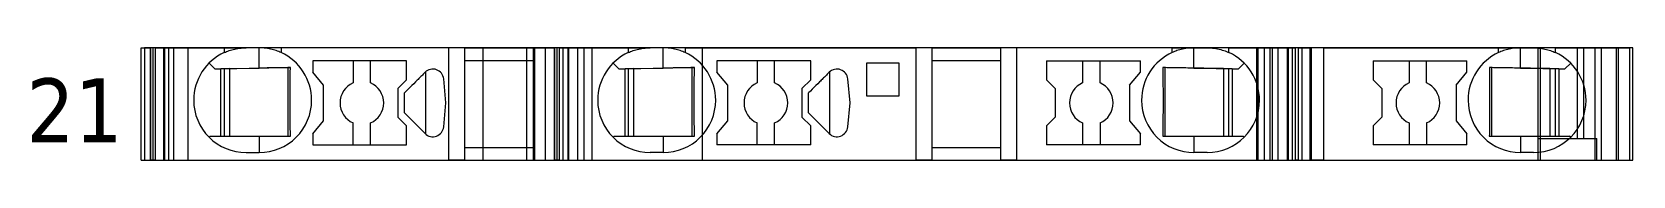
# Model space of a CAD drawing. Header units: millimetres. Extents: x 0 to 2100, y 0 to 1485.
# Drawn here: x 1201.8 to 1275.2, y 414.8 to 420 of the extents above; entities that cross this region are included whole.
import ezdxf
from ezdxf.enums import TextEntityAlignment as Align

# ---------------------------------------------------------------- set-up
doc = ezdxf.new("R2010")
doc.units = ezdxf.units.MM
for name, color, linetype, lineweight in [('EPLAN201', 7, 'Continuous', 5), ('EPLAN309', 5, 'Continuous', 5), ('EPLAN310', 5, 'Continuous', 5), ('EPLAN400', 5, 'Continuous', 5), ('EPLAN440', 73, 'Continuous', 5), ('EPLAN451', 7, 'Continuous', 5), ('EPLAN452', 7, 'Continuous', 5), ('EPLAN453', 7, 'Continuous', 5), ('EPLAN493', 5, 'Continuous', 5), ('EPLAN500', 7, 'Continuous', 5), ('EPLAN501', 7, 'Continuous', 5), ('EPLAN502', 7, 'Continuous', 5), ('EPLAN503', 7, 'Continuous', 5), ('EPLAN504', 7, 'Continuous', 5), ('MAIN-1', 7, 'Continuous', 5), ('MAIN-2', 7, 'Continuous', 5)]:
    doc.layers.add(name, color=color, linetype=linetype, lineweight=lineweight)
doc.styles.add('Tahoma', font='')
doc.styles.get('Tahoma').set_extended_font_data('Tahoma')

# ---------------------------------------------------------------- blocks, each defined once
blk = doc.blocks.new('EPLSYM_LibrarySPECIAL_Symbol12_Variant0_Placement8_59')
at = {"layer": 'EPLAN309', "lineweight": 13, "ltscale": 20}
blk.add_lwpolyline([(0, -5.15), (68.15, -5.15), (68.15, 0), (0, 0)], close=True, dxfattribs=at)
at = {"layer": 'EPLAN493', "color": 5, "style": 'Tahoma'}
blk.add_attdef('17_20450', text='', height=2.93475, dxfattribs=at).set_placement((0, -27.293475), align=Align.MIDDLE_RIGHT)
blk = doc.blocks.new('EPLFRAME')
at = {"layer": 'EPLAN201', "linetype": 'Continuous', "lineweight": 25, "ltscale": 4}
for p, q in [((210, 1485), (210, 1460)), ((420, 1485), (420, 1460)), ((630, 1485), (630, 1460)), ((840, 1485), (840, 1460)), ((1050, 1485), (1050, 1460)), ((1260, 1485), (1260, 1460)), ((1470, 1485), (1470, 1460)), ((1680, 1485), (1680, 1460)), ((1890, 1485), (1890, 1460)), ((100, 0), (100, 80)), ((200, 0), (200, 80)), ((360, 0), (360, 80)), ((500, 0), (500, 80)), ((1150, 0), (1150, 80)), ((1500, 0), (1500, 80)), ((1850, 80), (1850, 40)), ((0, 60), (500, 60)), ((2100, 60), (1850, 60)), ((0, 40), (500, 40)), ((1500, 40), (2100, 40)), ((1655, 0), (1655, 40)), ((2000, 0), (2000, 40)), ((0, 20), (920, 20)), ((710, 0), (710, 20)), ((2000, 20), (2100, 20))]:
    blk.add_line(p, q, dxfattribs=at)
at = {"layer": 'EPLAN201', "linetype": 'Continuous', "lineweight": 35, "ltscale": 4}
for p, q in [((0, 1460), (2100, 1460)), ((0, 80), (2100, 80)), ((300, 0), (300, 80)), ((920, 0), (920, 80))]:
    blk.add_line(p, q, dxfattribs=at)
blk.add_lwpolyline([(0, 0), (2100, 0), (2100, 1485), (0, 1485)], close=True, dxfattribs=at)
at = {"layer": 'EPLAN201', "color": 7, "style": 'Tahoma'}
for s, height, p in [('Date', 8.127, (305, 65)), ('=', 9.03, (1855, 65)), ('Ed.', 8.127, (305, 45)), ('+', 9.03, (1855, 45)), ('Appr.', 8.127, (305, 25)), ('Page', 8.127, (2005, 25)), ('Modification', 8.127, (5, 5)), ('Original', 8.127, (305, 5)), ('Replacement of', 8.127, (505, 5)), ('Replaced by', 8.127, (715, 5)), ('Date', 8.127, (105, 5)), ('Name', 8.127, (205, 5)), ('Page', 8.127, (2005, 5))]:
    blk.add_text(s, height=height, dxfattribs=at).set_placement(p)
blk.add_text('/', height=8.127, dxfattribs=at).set_placement((2069.985, 4.987), align=Align.CENTER)
at = {"layer": 'EPLAN451', "color": 7, "style": 'Tahoma'}
for tag, p, height in [('14_10014', (505, 60), 11.287), ('14_10015', (925, 60), 11.287), ('14_10011', (505, 25), 11.287), ('14_10013', (1660, 25), 8.127), ('14_10151', (365, 5), 8.127), ('14_10300', (2075, 5), 8.127)]:
    blk.add_attdef(tag, p, '', height=height, dxfattribs=at)
blk.add_attdef('4_25020', text='', height=8.127, dxfattribs=at).set_placement((2065, 5), align=Align.RIGHT)
at = {"layer": 'EPLAN452', "color": 7, "style": 'Tahoma'}
for tag, p, height in [('4_11041', (5, 85), 11.287), ('4_11071[1]', (5, 65), 8.127), ('4_11074[1]', (105, 65), 8.127), ('4_11070[1]', (205, 65), 8.127), ('4_11024', (365, 65), 8.127), ('4_20132_1001', (1870, 65), 8.127), ('4_11011', (1155, 60), 11.287), ('4_11030', (1505, 60), 11.287), ('4_11071[2]', (5, 45), 8.127), ('4_11074[2]', (105, 45), 8.127), ('4_11070[2]', (205, 45), 8.127), ('4_11022', (365, 45), 8.127), ('4_20134_1001', (1870, 45), 8.127), ('4_11071[3]', (5, 25), 8.127), ('4_11074[3]', (105, 25), 8.127), ('4_11070[3]', (205, 25), 8.127), ('4_11080', (365, 25), 8.127), ('4_11059', (1505, 25), 8.127)]:
    blk.add_attdef(tag, p, '', height=height, dxfattribs=at)
for tag, height, p in [('4_11040', 11.287, (2095, 85)), ('4_11000', 8.127, (2095, 25)), ('4_11085', 8.127, (705, 5)), ('4_11086', 8.127, (915, 5))]:
    blk.add_attdef(tag, text='', height=height, dxfattribs=at).set_placement(p, align=Align.RIGHT)
at = {"layer": 'EPLAN453', "color": 7, "style": 'Tahoma'}
for tag, p in [('53_19005_1', (105, 1465)), ('53_19005', (315, 1465)), ('53_19005_8', (525, 1465)), ('53_19005_6', (735, 1465)), ('53_19005_7', (945, 1465)), ('53_19005_9', (1155, 1465)), ('53_19005_3', (1365, 1465)), ('53_19005_2', (1575, 1465)), ('53_19005_4', (1785, 1465)), ('53_19005_5', (1995, 1465))]:
    blk.add_attdef(tag, text='', height=6.772, dxfattribs=at).set_placement(p, align=Align.BOTTOM_CENTER)
blk = doc.blocks.new('EPLSYM_LibrarySPECIAL_Symbol11_Variant0_Placement8')
at = {"layer": 'EPLAN310', "lineweight": 25, "ltscale": 20}
blk.add_lwpolyline([(0, -740), (550, -740), (550, 0), (0, 0)], close=True, dxfattribs=at)
at = {"layer": 'EPLAN400', "color": 5, "style": 'Tahoma'}
blk.add_attdef('17_20010', text='', height=2.2575, dxfattribs=at).set_placement((-1.5, -0.9515), align=Align.TOP_RIGHT)
at = {"layer": 'EPLAN440', "color": 73, "style": 'Tahoma'}
blk.add_attdef('17_20300', text='', height=1.6254, dxfattribs=at).set_placement((-1.5, -4.57508), align=Align.TOP_RIGHT)
at = {"layer": 'EPLAN500', "color": 7, "style": 'Tahoma'}
blk.add_attdef('17_20027', text='', height=1.6254, dxfattribs=at).set_placement((-1.5, -7.27508), align=Align.TOP_RIGHT)
at = {"layer": 'EPLAN501', "color": 7, "style": 'Tahoma'}
blk.add_attdef('17_20011', text='', height=1.6254, dxfattribs=at).set_placement((-1.5, -12.67508), align=Align.TOP_RIGHT)
at = {"layer": 'EPLAN502', "color": 7, "style": 'Tahoma'}
blk.add_attdef('17_20025', text='', height=1.6254, dxfattribs=at).set_placement((-1.5, -15.37508), align=Align.TOP_RIGHT)
at = {"layer": 'EPLAN503', "color": 7, "style": 'Tahoma'}
blk.add_attdef('17_20024', text='', height=1.6254, dxfattribs=at).set_placement((-1.5, -18.07508), align=Align.TOP_RIGHT)
at = {"layer": 'EPLAN504', "color": 7, "style": 'Tahoma'}
blk.add_attdef('17_20901[1]', text='', height=1.6254, dxfattribs=at).set_placement((-1.5, -9.97508), align=Align.TOP_RIGHT)

msp = doc.modelspace()

# ---------------------------------------------------------------- linework, layer by layer
at = {"layer": 'MAIN-1'}
for p, q in [((1206.85, 420), (1207.284, 420)), ((1206.85, 414.85), (1206.85, 420)), ((1207.393, 420), (1207.284, 420)), ((1207.284, 414.85), (1207.284, 420)), ((1207.501, 420), (1207.393, 420)), ((1207.393, 414.85), (1207.393, 420)), ((1207.501, 420), (1210.65, 420)), ((1207.501, 414.85), (1207.501, 420)), ((1209.953, 419.297), (1210.217, 419.033)), ((1210.65, 420), (1211.65, 420)), ((1210.65, 420), (1210.65, 419.782)), ((1210.65, 419.782), (1210.702, 419.805)), ((1210.702, 419.805), (1210.756, 419.827)), ((1210.756, 419.827), (1210.813, 419.849)), ((1210.813, 419.849), (1210.872, 419.87)), ((1210.872, 419.87), (1210.933, 419.89)), ((1210.933, 419.89), (1210.997, 419.909)), ((1210.997, 419.909), (1211.063, 419.927)), ((1211.063, 419.927), (1211.131, 419.943)), ((1211.131, 419.943), (1211.201, 419.958)), ((1211.201, 419.958), (1211.272, 419.97)), ((1211.272, 419.97), (1211.346, 419.981)), ((1211.346, 419.981), (1211.421, 419.989)), ((1211.421, 419.989), (1211.497, 419.995)), ((1211.497, 419.995), (1211.573, 419.999)), ((1211.573, 419.999), (1211.65, 420)), ((1212.25, 420), (1211.65, 420)), ((1212.327, 419.999), (1212.25, 420)), ((1213.25, 420), (1212.25, 420)), ((1212.25, 419.068), (1212.25, 420)), ((1212.403, 419.995), (1212.327, 419.999)), ((1212.479, 419.989), (1212.403, 419.995)), ((1212.554, 419.981), (1212.479, 419.989)), ((1212.628, 419.97), (1212.554, 419.981)), ((1212.699, 419.958), (1212.628, 419.97)), ((1212.769, 419.943), (1212.699, 419.958)), ((1212.837, 419.927), (1212.769, 419.943)), ((1212.903, 419.909), (1212.837, 419.927)), ((1212.967, 419.89), (1212.903, 419.909)), ((1213.028, 419.87), (1212.967, 419.89)), ((1213.087, 419.849), (1213.028, 419.87)), ((1213.144, 419.827), (1213.087, 419.849)), ((1213.198, 419.805), (1213.144, 419.827)), ((1213.25, 419.782), (1213.198, 419.805)), ((1220.932, 420), (1213.25, 420)), ((1213.25, 420), (1213.25, 419.782)), ((1214.7, 419.4), (1214.7, 418.889)), ((1219, 419.4), (1214.7, 419.4)), ((1216.55, 419.4), (1216.55, 418.392)), ((1217.35, 418.392), (1217.35, 419.4)), ((1219, 418.529), (1219, 419.4)), ((1221.65, 420), (1220.932, 420)), ((1220.932, 414.85), (1220.932, 420)), ((1221.65, 420), (1224.8, 420)), ((1221.65, 420), (1221.65, 414.85)), ((1221.65, 419.425), (1224.8, 419.425)), ((1224.8, 420), (1225.35, 420)), ((1224.8, 420), (1224.8, 414.85)), ((1225.35, 420), (1225.784, 420)), ((1225.35, 420), (1225.35, 414.85)), ((1225.893, 420), (1225.784, 420)), ((1225.784, 414.85), (1225.784, 420)), ((1226.001, 420), (1225.893, 420)), ((1225.893, 414.85), (1225.893, 420)), ((1226.001, 420), (1229.15, 420)), ((1226.001, 414.85), (1226.001, 420)), ((1228.453, 419.297), (1228.717, 419.033)), ((1229.15, 420), (1230.15, 420)), ((1229.15, 420), (1229.15, 419.782)), ((1229.15, 419.782), (1229.202, 419.805)), ((1229.202, 419.805), (1229.256, 419.827)), ((1229.256, 419.827), (1229.313, 419.849)), ((1229.313, 419.849), (1229.372, 419.87)), ((1229.372, 419.87), (1229.433, 419.89)), ((1229.433, 419.89), (1229.497, 419.909)), ((1229.497, 419.909), (1229.563, 419.927)), ((1229.563, 419.927), (1229.631, 419.943)), ((1229.631, 419.943), (1229.701, 419.958)), ((1229.701, 419.958), (1229.772, 419.97)), ((1229.772, 419.97), (1229.846, 419.981)), ((1229.846, 419.981), (1229.921, 419.989)), ((1229.921, 419.989), (1229.997, 419.995)), ((1229.997, 419.995), (1230.073, 419.999)), ((1230.073, 419.999), (1230.15, 420)), ((1230.75, 420), (1230.15, 420)), ((1230.827, 419.999), (1230.75, 420)), ((1231.75, 420), (1230.75, 420)), ((1230.75, 419.068), (1230.75, 420)), ((1230.903, 419.995), (1230.827, 419.999)), ((1230.979, 419.989), (1230.903, 419.995)), ((1231.054, 419.981), (1230.979, 419.989)), ((1231.128, 419.97), (1231.054, 419.981)), ((1231.199, 419.958), (1231.128, 419.97)), ((1231.269, 419.943), (1231.199, 419.958)), ((1231.337, 419.927), (1231.269, 419.943)), ((1231.403, 419.909), (1231.337, 419.927)), ((1231.467, 419.89), (1231.403, 419.909)), ((1231.528, 419.87), (1231.467, 419.89)), ((1231.587, 419.849), (1231.528, 419.87)), ((1231.644, 419.827), (1231.587, 419.849)), ((1231.698, 419.805), (1231.644, 419.827)), ((1231.75, 419.782), (1231.698, 419.805)), ((1231.75, 420), (1242.332, 420)), ((1231.75, 420), (1231.75, 419.782)), ((1233.2, 419.4), (1233.2, 418.889)), ((1237.5, 419.4), (1233.2, 419.4)), ((1235.05, 419.4), (1235.05, 418.392)), ((1235.85, 418.392), (1235.85, 419.4)), ((1237.5, 418.529), (1237.5, 419.4)), ((1240.05, 419.3), (1240.05, 417.8)), ((1241.55, 419.3), (1240.05, 419.3)), ((1241.55, 417.8), (1241.55, 419.3)), ((1243.05, 420), (1242.332, 420)), ((1242.332, 414.85), (1242.332, 420)), ((1243.05, 420), (1246.2, 420)), ((1243.05, 420), (1243.05, 414.85)), ((1243.05, 419.425), (1246.2, 419.425)), ((1246.919, 420), (1246.2, 420)), ((1246.2, 414.85), (1246.2, 420)), ((1254.05, 420), (1246.919, 420)), ((1246.919, 420), (1246.919, 414.85)), ((1248.3, 419.4), (1248.3, 418.529)), ((1248.3, 419.4), (1252.6, 419.4)), ((1249.95, 419.4), (1249.95, 418.392)), ((1250.75, 418.392), (1250.75, 419.4)), ((1252.6, 418.889), (1252.6, 419.4)), ((1254.05, 420), (1255.05, 420)), ((1254.05, 419.782), (1254.05, 420)), ((1254.102, 419.805), (1254.05, 419.782)), ((1254.156, 419.827), (1254.102, 419.805)), ((1254.213, 419.849), (1254.156, 419.827)), ((1254.272, 419.87), (1254.213, 419.849)), ((1254.333, 419.89), (1254.272, 419.87)), ((1254.397, 419.909), (1254.333, 419.89)), ((1254.463, 419.927), (1254.397, 419.909)), ((1254.531, 419.943), (1254.463, 419.927)), ((1254.601, 419.958), (1254.531, 419.943)), ((1254.673, 419.97), (1254.601, 419.958)), ((1254.746, 419.981), (1254.673, 419.97)), ((1254.821, 419.989), (1254.746, 419.981)), ((1254.897, 419.995), (1254.821, 419.989)), ((1254.973, 419.999), (1254.897, 419.995)), ((1255.05, 420), (1254.973, 419.999)), ((1255.05, 419.068), (1255.05, 420)), ((1255.05, 420), (1255.65, 420)), ((1255.65, 420), (1255.732, 419.999)), ((1256.65, 420), (1255.65, 420)), ((1255.732, 419.999), (1255.814, 419.994)), ((1255.814, 419.994), (1255.896, 419.987)), ((1255.896, 419.987), (1255.975, 419.978)), ((1255.975, 419.978), (1256.053, 419.966)), ((1256.053, 419.966), (1256.13, 419.952)), ((1256.13, 419.952), (1256.204, 419.935)), ((1256.204, 419.935), (1256.275, 419.917)), ((1256.275, 419.917), (1256.345, 419.897)), ((1256.345, 419.897), (1256.411, 419.876)), ((1256.411, 419.876), (1256.475, 419.854)), ((1256.475, 419.854), (1256.536, 419.831)), ((1256.536, 419.831), (1256.594, 419.806)), ((1256.594, 419.806), (1256.65, 419.782)), ((1256.65, 420), (1259.704, 420)), ((1256.65, 419.782), (1256.65, 420)), ((1257.083, 419.033), (1257.347, 419.297)), ((1259.832, 420), (1259.704, 420)), ((1259.704, 414.85), (1259.704, 420)), ((1259.832, 420), (1260.367, 420)), ((1259.832, 414.85), (1259.832, 420)), ((1261, 420), (1260.367, 420)), ((1260.367, 414.85), (1260.367, 420)), ((1261, 420), (1269, 420)), ((1261, 414.85), (1261, 420)), ((1263.25, 419.4), (1263.25, 418.529)), ((1263.25, 419.4), (1267.55, 419.4)), ((1264.9, 419.4), (1264.9, 418.392)), ((1265.7, 418.392), (1265.7, 419.4)), ((1267.55, 418.889), (1267.55, 419.4)), ((1269, 420), (1270, 420)), ((1269, 419.782), (1269, 420)), ((1269.052, 419.805), (1269, 419.782)), ((1269.106, 419.827), (1269.052, 419.805)), ((1269.163, 419.849), (1269.106, 419.827)), ((1269.222, 419.87), (1269.163, 419.849)), ((1269.283, 419.89), (1269.222, 419.87)), ((1269.347, 419.909), (1269.283, 419.89)), ((1269.413, 419.927), (1269.347, 419.909)), ((1269.481, 419.943), (1269.413, 419.927)), ((1269.551, 419.958), (1269.481, 419.943)), ((1269.622, 419.97), (1269.551, 419.958)), ((1269.696, 419.981), (1269.622, 419.97)), ((1269.771, 419.989), (1269.696, 419.981)), ((1269.847, 419.995), (1269.771, 419.989)), ((1269.923, 419.999), (1269.847, 419.995)), ((1270, 420), (1269.923, 419.999)), ((1270, 419.068), (1270, 420)), ((1270, 420), (1270.6, 420)), ((1270.6, 420), (1270.677, 419.999)), ((1271.6, 420), (1270.6, 420)), ((1270.677, 419.999), (1270.753, 419.995)), ((1270.753, 419.995), (1270.829, 419.989)), ((1270.829, 419.989), (1270.904, 419.981)), ((1270.904, 419.981), (1270.978, 419.97)), ((1270.978, 419.97), (1271.049, 419.958)), ((1271.049, 419.958), (1271.119, 419.943)), ((1271.119, 419.943), (1271.187, 419.927)), ((1271.187, 419.927), (1271.253, 419.909)), ((1271.253, 419.909), (1271.317, 419.89)), ((1271.317, 419.89), (1271.378, 419.87)), ((1271.378, 419.87), (1271.437, 419.849)), ((1271.437, 419.849), (1271.494, 419.827)), ((1271.494, 419.827), (1271.548, 419.805)), ((1271.548, 419.805), (1271.6, 419.782)), ((1271.6, 420), (1275, 420)), ((1271.6, 419.782), (1271.6, 420)), ((1272.033, 419.033), (1272.297, 419.297)), ((1275, 414.85), (1275, 420)), ((1210.217, 419.033), (1212.25, 419.068)), ((1210.5, 415.95), (1210.5, 419.038)), ((1210.65, 419.04), (1210.65, 415.95)), ((1210.9, 415.95), (1210.9, 419.045)), ((1212.345, 419.07), (1212.25, 419.068)), ((1212.438, 419.071), (1212.345, 419.07)), ((1212.53, 419.073), (1212.438, 419.071)), ((1212.618, 419.075), (1212.53, 419.073)), ((1212.703, 419.076), (1212.618, 419.075)), ((1212.786, 419.077), (1212.703, 419.076)), ((1212.865, 419.079), (1212.786, 419.077)), ((1212.943, 419.08), (1212.865, 419.079)), ((1213.017, 419.081), (1212.943, 419.08)), ((1213.09, 419.082), (1213.017, 419.081)), ((1213.16, 419.084), (1213.09, 419.082)), ((1213.229, 419.085), (1213.16, 419.084)), ((1213.297, 419.086), (1213.229, 419.085)), ((1213.363, 419.087), (1213.297, 419.086)), ((1213.428, 419.088), (1213.363, 419.087)), ((1213.491, 419.089), (1213.428, 419.088)), ((1213.554, 419.09), (1213.491, 419.089)), ((1213.615, 419.091), (1213.554, 419.09)), ((1213.579, 415.95), (1213.579, 419.091)), ((1213.676, 419.092), (1213.615, 419.091)), ((1213.67, 418.488), (1213.671, 418.57)), ((1213.671, 418.57), (1213.672, 418.649)), ((1213.672, 418.649), (1213.673, 418.727)), ((1213.673, 418.803), (1213.674, 418.877)), ((1213.673, 418.727), (1213.673, 418.803)), ((1213.674, 418.877), (1213.675, 418.95)), ((1213.675, 418.95), (1213.676, 419.022)), ((1213.676, 419.022), (1213.676, 419.092)), ((1215.2, 418.293), (1214.7, 418.889)), ((1219.558, 418.59), (1219.521, 418.553)), ((1219.594, 418.626), (1219.558, 418.59)), ((1219.627, 418.659), (1219.594, 418.626)), ((1219.658, 418.691), (1219.627, 418.659)), ((1219.69, 418.722), (1219.658, 418.691)), ((1219.721, 418.753), (1219.69, 418.722)), ((1219.752, 418.785), (1219.721, 418.753)), ((1219.784, 418.816), (1219.752, 418.785)), ((1219.815, 418.847), (1219.784, 418.816)), ((1219.846, 418.879), (1219.815, 418.847)), ((1219.867, 418.898), (1219.867, 416.052)), ((1220.802, 417.475), (1220.698, 418.572)), ((1228.717, 419.033), (1230.75, 419.068)), ((1229, 415.95), (1229, 419.038)), ((1229.15, 419.04), (1229.15, 415.95)), ((1229.4, 415.95), (1229.4, 419.045)), ((1230.87, 419.07), (1230.75, 419.068)), ((1230.987, 419.072), (1230.87, 419.07)), ((1231.1, 419.074), (1230.987, 419.072)), ((1231.209, 419.076), (1231.1, 419.074)), ((1231.313, 419.078), (1231.209, 419.076)), ((1231.412, 419.079), (1231.313, 419.078)), ((1231.507, 419.081), (1231.412, 419.079)), ((1231.599, 419.083), (1231.507, 419.081)), ((1231.688, 419.084), (1231.599, 419.083)), ((1231.774, 419.086), (1231.688, 419.084)), ((1231.858, 419.087), (1231.774, 419.086)), ((1231.94, 419.088), (1231.858, 419.087)), ((1232.02, 419.09), (1231.94, 419.088)), ((1232.099, 419.091), (1232.02, 419.09)), ((1232.079, 415.95), (1232.079, 419.091)), ((1232.176, 419.092), (1232.099, 419.091)), ((1232.17, 418.488), (1232.171, 418.57)), ((1232.171, 418.57), (1232.172, 418.649)), ((1232.172, 418.649), (1232.173, 418.727)), ((1232.173, 418.803), (1232.174, 418.877)), ((1232.173, 418.727), (1232.173, 418.803)), ((1232.174, 418.877), (1232.175, 418.95)), ((1232.175, 418.95), (1232.176, 419.022)), ((1232.176, 419.022), (1232.176, 419.092)), ((1233.7, 418.293), (1233.2, 418.889)), ((1238.058, 418.59), (1238.021, 418.553)), ((1238.094, 418.626), (1238.058, 418.59)), ((1238.127, 418.659), (1238.094, 418.626)), ((1238.158, 418.691), (1238.127, 418.659)), ((1238.19, 418.722), (1238.158, 418.691)), ((1238.221, 418.753), (1238.19, 418.722)), ((1238.252, 418.785), (1238.221, 418.753)), ((1238.284, 418.816), (1238.252, 418.785)), ((1238.315, 418.847), (1238.284, 418.816)), ((1238.346, 418.879), (1238.315, 418.847)), ((1238.367, 418.898), (1238.367, 416.052)), ((1239.302, 417.475), (1239.198, 418.572)), ((1252.1, 418.293), (1252.6, 418.889)), ((1253.624, 419.092), (1253.625, 419.022)), ((1253.685, 419.091), (1253.624, 419.092)), ((1253.625, 419.022), (1253.625, 418.95)), ((1253.625, 418.95), (1253.626, 418.877)), ((1253.626, 418.877), (1253.627, 418.803)), ((1253.627, 418.803), (1253.628, 418.727)), ((1253.628, 418.727), (1253.628, 418.649)), ((1253.628, 418.649), (1253.629, 418.57)), ((1253.629, 418.57), (1253.63, 418.488)), ((1253.746, 419.09), (1253.685, 419.091)), ((1253.721, 419.091), (1253.721, 415.95)), ((1253.809, 419.089), (1253.746, 419.09)), ((1253.873, 419.088), (1253.809, 419.089)), ((1253.937, 419.087), (1253.873, 419.088)), ((1254.003, 419.086), (1253.937, 419.087)), ((1254.071, 419.085), (1254.003, 419.086)), ((1254.14, 419.084), (1254.071, 419.085)), ((1254.21, 419.082), (1254.14, 419.084)), ((1254.283, 419.081), (1254.21, 419.082)), ((1254.358, 419.08), (1254.283, 419.081)), ((1254.435, 419.079), (1254.358, 419.08)), ((1254.514, 419.077), (1254.435, 419.079)), ((1254.597, 419.076), (1254.514, 419.077)), ((1254.682, 419.075), (1254.597, 419.076)), ((1254.771, 419.073), (1254.682, 419.075)), ((1254.862, 419.071), (1254.771, 419.073)), ((1254.955, 419.07), (1254.862, 419.071)), ((1255.05, 419.068), (1254.955, 419.07)), ((1255.05, 419.068), (1257.083, 419.033)), ((1256.4, 419.045), (1256.4, 415.95)), ((1256.65, 415.95), (1256.65, 419.04)), ((1256.8, 419.038), (1256.8, 415.95)), ((1267.05, 418.293), (1267.55, 418.889)), ((1268.574, 419.092), (1268.574, 419.022)), ((1268.635, 419.091), (1268.574, 419.092)), ((1268.574, 419.022), (1268.575, 418.95)), ((1268.575, 418.95), (1268.576, 418.877)), ((1268.576, 418.877), (1268.577, 418.803)), ((1268.577, 418.803), (1268.577, 418.727)), ((1268.577, 418.727), (1268.578, 418.649)), ((1268.578, 418.649), (1268.579, 418.57)), ((1268.579, 418.57), (1268.58, 418.488)), ((1268.696, 419.09), (1268.635, 419.091)), ((1268.671, 419.091), (1268.671, 415.95)), ((1268.759, 419.089), (1268.696, 419.09)), ((1268.822, 419.088), (1268.759, 419.089)), ((1268.887, 419.087), (1268.822, 419.088)), ((1268.953, 419.086), (1268.887, 419.087)), ((1269.021, 419.085), (1268.953, 419.086)), ((1269.09, 419.084), (1269.021, 419.085)), ((1269.16, 419.082), (1269.09, 419.084)), ((1269.233, 419.081), (1269.16, 419.082)), ((1269.307, 419.08), (1269.233, 419.081)), ((1269.385, 419.079), (1269.307, 419.08)), ((1269.464, 419.077), (1269.385, 419.079)), ((1269.547, 419.076), (1269.464, 419.077)), ((1269.632, 419.075), (1269.547, 419.076)), ((1269.72, 419.073), (1269.632, 419.075)), ((1269.812, 419.071), (1269.72, 419.073)), ((1269.905, 419.07), (1269.812, 419.071)), ((1270, 419.068), (1269.905, 419.07)), ((1270, 419.068), (1272.033, 419.033)), ((1271.35, 419.045), (1271.35, 415.95)), ((1271.6, 415.95), (1271.6, 419.04)), ((1271.75, 419.038), (1271.75, 415.95)), ((1213.667, 417.931), (1213.668, 418.034)), ((1213.667, 417.824), (1213.667, 417.931)), ((1213.667, 417.713), (1213.667, 417.824)), ((1213.668, 418.132), (1213.669, 418.226)), ((1213.668, 418.034), (1213.668, 418.132)), ((1213.669, 418.317), (1213.67, 418.404)), ((1213.669, 418.226), (1213.669, 418.317)), ((1213.67, 418.404), (1213.67, 418.488)), ((1215.2, 416.657), (1215.2, 418.293)), ((1218.6, 418.129), (1219, 418.529)), ((1218.6, 418.129), (1218.6, 416.821)), ((1218.986, 418.018), (1218.9, 417.932)), ((1218.9, 417.802), (1218.9, 417.932)), ((1219.072, 418.104), (1218.986, 418.018)), ((1219.158, 418.19), (1219.072, 418.104)), ((1219.242, 418.274), (1219.158, 418.19)), ((1219.323, 418.356), (1219.242, 418.274)), ((1219.402, 418.434), (1219.323, 418.356)), ((1219.443, 418.475), (1219.402, 418.434)), ((1219.483, 418.515), (1219.443, 418.475)), ((1219.521, 418.553), (1219.483, 418.515)), ((1232.167, 417.931), (1232.168, 418.034)), ((1232.167, 417.824), (1232.167, 417.931)), ((1232.167, 417.713), (1232.167, 417.824)), ((1232.168, 418.132), (1232.169, 418.226)), ((1232.168, 418.034), (1232.168, 418.132)), ((1232.169, 418.317), (1232.17, 418.404)), ((1232.169, 418.226), (1232.169, 418.317)), ((1232.17, 418.404), (1232.17, 418.488)), ((1233.7, 416.657), (1233.7, 418.293)), ((1237.1, 418.129), (1237.5, 418.529)), ((1237.1, 418.129), (1237.1, 416.821)), ((1237.486, 418.018), (1237.4, 417.932)), ((1237.4, 417.802), (1237.4, 417.932)), ((1237.572, 418.104), (1237.486, 418.018)), ((1237.658, 418.19), (1237.572, 418.104)), ((1237.742, 418.274), (1237.658, 418.19)), ((1237.823, 418.356), (1237.742, 418.274)), ((1237.902, 418.434), (1237.823, 418.356)), ((1237.943, 418.475), (1237.902, 418.434)), ((1237.983, 418.515), (1237.943, 418.475)), ((1238.021, 418.553), (1237.983, 418.515)), ((1248.7, 418.129), (1248.3, 418.529)), ((1248.7, 418.129), (1248.7, 416.821)), ((1252.1, 418.293), (1252.1, 416.657)), ((1253.63, 418.488), (1253.63, 418.404)), ((1253.63, 418.404), (1253.631, 418.317)), ((1253.631, 418.317), (1253.631, 418.226)), ((1253.631, 418.226), (1253.632, 418.132)), ((1253.632, 418.132), (1253.633, 418.034)), ((1253.633, 418.034), (1253.633, 417.931)), ((1253.633, 417.931), (1253.633, 417.824)), ((1253.633, 417.824), (1253.633, 417.713)), ((1263.65, 418.129), (1263.25, 418.529)), ((1263.65, 418.129), (1263.65, 416.821)), ((1267.05, 418.293), (1267.05, 416.657)), ((1268.58, 418.488), (1268.58, 418.404)), ((1268.58, 418.404), (1268.581, 418.317)), ((1268.581, 418.317), (1268.581, 418.226)), ((1268.581, 418.226), (1268.582, 418.132)), ((1268.582, 418.132), (1268.582, 418.034)), ((1268.582, 418.034), (1268.583, 417.931)), ((1268.583, 417.931), (1268.583, 417.824)), ((1268.583, 417.824), (1268.583, 417.713)), ((1213.667, 417.6), (1213.667, 417.713)), ((1213.667, 417.479), (1213.667, 417.6)), ((1213.667, 417.361), (1213.667, 417.479)), ((1213.667, 417.247), (1213.667, 417.361)), ((1213.668, 417.138), (1213.667, 417.247)), ((1213.668, 417.034), (1213.668, 417.138)), ((1218.9, 417.671), (1218.9, 417.802)), ((1218.9, 417.54), (1218.9, 417.671)), ((1218.9, 417.41), (1218.9, 417.54)), ((1218.9, 417.279), (1218.9, 417.41)), ((1218.9, 417.148), (1218.9, 417.279)), ((1218.9, 417.018), (1218.9, 417.148)), ((1220.698, 416.378), (1220.802, 417.475)), ((1232.167, 417.6), (1232.167, 417.713)), ((1232.167, 417.479), (1232.167, 417.6)), ((1232.167, 417.361), (1232.167, 417.479)), ((1232.167, 417.247), (1232.167, 417.361)), ((1232.168, 417.138), (1232.167, 417.247)), ((1232.168, 417.034), (1232.168, 417.138)), ((1237.4, 417.671), (1237.4, 417.802)), ((1237.4, 417.54), (1237.4, 417.671)), ((1237.4, 417.41), (1237.4, 417.54)), ((1237.4, 417.279), (1237.4, 417.41)), ((1237.4, 417.148), (1237.4, 417.279)), ((1237.4, 417.018), (1237.4, 417.148)), ((1239.198, 416.378), (1239.302, 417.475)), ((1240.05, 417.8), (1241.55, 417.8)), ((1253.633, 417.247), (1253.632, 417.138)), ((1253.632, 417.138), (1253.632, 417.034)), ((1253.633, 417.713), (1253.634, 417.6)), ((1253.634, 417.6), (1253.633, 417.479)), ((1253.633, 417.479), (1253.633, 417.361)), ((1253.633, 417.361), (1253.633, 417.247)), ((1268.583, 417.247), (1268.582, 417.138)), ((1268.582, 417.138), (1268.582, 417.034)), ((1268.583, 417.713), (1268.583, 417.6)), ((1268.583, 417.6), (1268.583, 417.479)), ((1268.583, 417.479), (1268.583, 417.361)), ((1268.583, 417.361), (1268.583, 417.247)), ((1213.669, 416.934), (1213.668, 417.034)), ((1213.669, 416.839), (1213.669, 416.934)), ((1213.67, 416.748), (1213.669, 416.839)), ((1213.671, 416.659), (1213.67, 416.748)), ((1213.672, 416.573), (1213.671, 416.659)), ((1213.672, 416.49), (1213.672, 416.573)), ((1213.673, 416.408), (1213.672, 416.49)), ((1213.674, 416.329), (1213.673, 416.408)), ((1214.7, 416.061), (1215.2, 416.657)), ((1216.55, 415.55), (1216.55, 416.558)), ((1217.35, 415.55), (1217.35, 416.558)), ((1219, 416.421), (1218.6, 416.821)), ((1218.9, 417.018), (1219.846, 416.071)), ((1219, 415.55), (1219, 416.421)), ((1232.169, 416.934), (1232.168, 417.034)), ((1232.169, 416.839), (1232.169, 416.934)), ((1232.17, 416.748), (1232.169, 416.839)), ((1232.171, 416.659), (1232.17, 416.748)), ((1232.172, 416.573), (1232.171, 416.659)), ((1232.172, 416.49), (1232.172, 416.573)), ((1232.173, 416.408), (1232.172, 416.49)), ((1232.174, 416.329), (1232.173, 416.408)), ((1233.2, 416.061), (1233.7, 416.657)), ((1235.05, 415.55), (1235.05, 416.558)), ((1235.85, 415.55), (1235.85, 416.558)), ((1237.5, 416.421), (1237.1, 416.821)), ((1237.4, 417.018), (1238.346, 416.071)), ((1237.5, 415.55), (1237.5, 416.421)), ((1248.7, 416.821), (1248.3, 416.421)), ((1248.3, 416.421), (1248.3, 415.55)), ((1249.95, 416.558), (1249.95, 415.55)), ((1250.75, 416.558), (1250.75, 415.55)), ((1252.1, 416.657), (1252.6, 416.061)), ((1253.627, 416.408), (1253.626, 416.329)), ((1253.628, 416.49), (1253.627, 416.408)), ((1253.629, 416.659), (1253.628, 416.573)), ((1253.628, 416.573), (1253.628, 416.49)), ((1253.63, 416.748), (1253.629, 416.659)), ((1253.631, 416.839), (1253.63, 416.748)), ((1253.632, 417.034), (1253.631, 416.934)), ((1253.631, 416.934), (1253.631, 416.839)), ((1263.65, 416.821), (1263.25, 416.421)), ((1263.25, 416.421), (1263.25, 415.55)), ((1264.9, 416.558), (1264.9, 415.55)), ((1265.7, 416.558), (1265.7, 415.55)), ((1267.05, 416.657), (1267.55, 416.061)), ((1268.577, 416.408), (1268.576, 416.329)), ((1268.578, 416.49), (1268.577, 416.408)), ((1268.579, 416.659), (1268.578, 416.573)), ((1268.578, 416.573), (1268.578, 416.49)), ((1268.58, 416.748), (1268.579, 416.659)), ((1268.581, 416.839), (1268.58, 416.748)), ((1268.582, 417.034), (1268.581, 416.934)), ((1268.581, 416.934), (1268.581, 416.839)), ((1210, 415.95), (1209.953, 415.903)), ((1210, 415.95), (1212.25, 415.95)), ((1212.25, 415.95), (1212.342, 415.95)), ((1212.25, 415.95), (1212.25, 415.2)), ((1212.342, 415.95), (1212.433, 415.95)), ((1212.433, 415.95), (1212.523, 415.95)), ((1212.523, 415.95), (1212.61, 415.95)), ((1212.61, 415.95), (1212.695, 415.95)), ((1212.695, 415.95), (1212.778, 415.95)), ((1212.778, 415.95), (1212.858, 415.95)), ((1212.858, 415.95), (1212.936, 415.95)), ((1212.936, 415.95), (1213.011, 415.95)), ((1213.011, 415.95), (1213.085, 415.95)), ((1213.085, 415.95), (1213.157, 415.95)), ((1213.157, 415.95), (1213.226, 415.95)), ((1213.226, 415.95), (1213.295, 415.95)), ((1213.295, 415.95), (1213.361, 415.95)), ((1213.361, 415.95), (1213.427, 415.95)), ((1213.427, 415.95), (1213.491, 415.95)), ((1213.491, 415.95), (1213.555, 415.95)), ((1213.555, 415.95), (1213.617, 415.95)), ((1213.617, 415.95), (1213.678, 415.95)), ((1213.675, 416.25), (1213.674, 416.329)), ((1213.676, 416.174), (1213.675, 416.25)), ((1213.676, 416.098), (1213.676, 416.174)), ((1213.677, 416.024), (1213.676, 416.098)), ((1213.678, 415.95), (1213.677, 416.024)), ((1214.7, 416.061), (1214.7, 415.55)), ((1228.5, 415.95), (1228.453, 415.903)), ((1228.5, 415.95), (1230.75, 415.95)), ((1230.75, 415.95), (1230.842, 415.95)), ((1230.75, 415.95), (1230.75, 415.2)), ((1230.842, 415.95), (1230.933, 415.95)), ((1230.933, 415.95), (1231.023, 415.95)), ((1231.023, 415.95), (1231.11, 415.95)), ((1231.11, 415.95), (1231.195, 415.95)), ((1231.195, 415.95), (1231.278, 415.95)), ((1231.278, 415.95), (1231.358, 415.95)), ((1231.358, 415.95), (1231.436, 415.95)), ((1231.436, 415.95), (1231.511, 415.95)), ((1231.511, 415.95), (1231.585, 415.95)), ((1231.585, 415.95), (1231.657, 415.95)), ((1231.657, 415.95), (1231.726, 415.95)), ((1231.726, 415.95), (1231.795, 415.95)), ((1231.795, 415.95), (1231.861, 415.95)), ((1231.861, 415.95), (1231.927, 415.95)), ((1231.927, 415.95), (1231.991, 415.95)), ((1231.991, 415.95), (1232.055, 415.95)), ((1232.055, 415.95), (1232.117, 415.95)), ((1232.117, 415.95), (1232.178, 415.95)), ((1232.175, 416.25), (1232.174, 416.329)), ((1232.176, 416.174), (1232.175, 416.25)), ((1232.176, 416.098), (1232.176, 416.174)), ((1232.177, 416.024), (1232.176, 416.098)), ((1232.178, 415.95), (1232.177, 416.024)), ((1233.2, 416.061), (1233.2, 415.55)), ((1252.6, 415.55), (1252.6, 416.061)), ((1253.623, 416.024), (1253.622, 415.95)), ((1253.622, 415.95), (1253.683, 415.95)), ((1253.624, 416.098), (1253.623, 416.024)), ((1253.625, 416.25), (1253.624, 416.174)), ((1253.624, 416.174), (1253.624, 416.098)), ((1253.626, 416.329), (1253.625, 416.25)), ((1253.683, 415.95), (1253.746, 415.95)), ((1253.746, 415.95), (1253.809, 415.95)), ((1253.809, 415.95), (1253.873, 415.95)), ((1253.873, 415.95), (1253.939, 415.95)), ((1253.939, 415.95), (1254.005, 415.95)), ((1254.005, 415.95), (1254.074, 415.95)), ((1254.074, 415.95), (1254.144, 415.95)), ((1254.144, 415.95), (1254.215, 415.95)), ((1254.215, 415.95), (1254.289, 415.95)), ((1254.289, 415.95), (1254.364, 415.95)), ((1254.364, 415.95), (1254.442, 415.95)), ((1254.442, 415.95), (1254.522, 415.95)), ((1254.522, 415.95), (1254.605, 415.95)), ((1254.605, 415.95), (1254.69, 415.95)), ((1254.69, 415.95), (1254.778, 415.95)), ((1254.778, 415.95), (1254.867, 415.95)), ((1254.867, 415.95), (1254.958, 415.95)), ((1254.958, 415.95), (1255.05, 415.95)), ((1255.05, 415.95), (1257.3, 415.95)), ((1255.05, 415.95), (1255.05, 415.2)), ((1257.347, 415.903), (1257.3, 415.95)), ((1267.55, 415.55), (1267.55, 416.061)), ((1268.573, 416.024), (1268.572, 415.95)), ((1268.572, 415.95), (1268.633, 415.95)), ((1268.574, 416.098), (1268.573, 416.024)), ((1268.575, 416.25), (1268.574, 416.174)), ((1268.574, 416.174), (1268.574, 416.098)), ((1268.576, 416.329), (1268.575, 416.25)), ((1268.633, 415.95), (1268.695, 415.95)), ((1268.695, 415.95), (1268.759, 415.95)), ((1268.759, 415.95), (1268.823, 415.95)), ((1268.823, 415.95), (1268.889, 415.95)), ((1268.889, 415.95), (1268.955, 415.95)), ((1268.955, 415.95), (1269.024, 415.95)), ((1269.024, 415.95), (1269.093, 415.95)), ((1269.093, 415.95), (1269.165, 415.95)), ((1269.165, 415.95), (1269.239, 415.95)), ((1269.239, 415.95), (1269.314, 415.95)), ((1269.314, 415.95), (1269.392, 415.95)), ((1269.392, 415.95), (1269.472, 415.95)), ((1269.472, 415.95), (1269.555, 415.95)), ((1269.555, 415.95), (1269.64, 415.95)), ((1269.64, 415.95), (1269.727, 415.95)), ((1269.727, 415.95), (1269.817, 415.95)), ((1269.817, 415.95), (1269.908, 415.95)), ((1269.908, 415.95), (1270, 415.95)), ((1270, 415.95), (1270, 415.2)), ((1270, 415.95), (1272.25, 415.95)), ((1272.297, 415.903), (1272.25, 415.95)), ((1211.65, 415.2), (1212.25, 415.2)), ((1214.7, 415.55), (1219, 415.55)), ((1221.65, 415.425), (1224.8, 415.425)), ((1230.75, 415.2), (1230.15, 415.2)), ((1237.5, 415.55), (1233.2, 415.55)), ((1243.05, 415.425), (1246.2, 415.425)), ((1252.6, 415.55), (1248.3, 415.55)), ((1255.65, 415.2), (1255.05, 415.2)), ((1267.55, 415.55), (1263.25, 415.55)), ((1270.6, 415.2), (1270, 415.2)), ((1206.85, 414.85), (1207.284, 414.85)), ((1207.393, 414.85), (1207.284, 414.85)), ((1207.501, 414.85), (1207.393, 414.85)), ((1207.501, 414.85), (1220.932, 414.85)), ((1221.65, 414.85), (1220.932, 414.85)), ((1221.65, 414.85), (1224.8, 414.85)), ((1224.8, 414.85), (1225.35, 414.85)), ((1225.35, 414.85), (1225.784, 414.85)), ((1225.893, 414.85), (1225.784, 414.85)), ((1226.001, 414.85), (1225.893, 414.85)), ((1226.001, 414.85), (1242.332, 414.85)), ((1243.05, 414.85), (1242.332, 414.85)), ((1243.05, 414.85), (1246.2, 414.85)), ((1246.919, 414.85), (1246.2, 414.85)), ((1246.919, 414.85), (1259.704, 414.85)), ((1258.544, 414.85), (1258.544, 414.85)), ((1258.65, 414.85), (1258.65, 414.85)), ((1259.832, 414.85), (1259.704, 414.85)), ((1259.832, 414.85), (1260.367, 414.85)), ((1261, 414.85), (1260.367, 414.85)), ((1261, 414.85), (1275, 414.85)), ((1273.5, 414.85), (1273.5, 414.85))]:
    msp.add_line(p, q, dxfattribs=at)
for centre, radius, start, end in [((1211.65, 417.6), 2.4, 114.62435, 179.99998), ((1212.25, 417.6), 2.4, 0.00002, 65.37565), ((1230.15, 417.6), 2.4, 114.62435, 179.99998), ((1230.75, 417.6), 2.4, 0.00002, 65.37565), ((1255.05, 417.6), 2.4, 114.62435, 179.99998), ((1255.65, 417.6), 2.4, 0.00002, 65.37565), ((1270, 417.6), 2.4, 114.62435, 179.99998), ((1270.6, 417.6), 2.4, 0.00002, 65.37565), ((1220.2, 418.525), 0.5, 5.44037, 134.99999), ((1238.7, 418.525), 0.5, 5.44037, 134.99999), ((1216.95, 417.475), 1, 113.57819, 179.99998), ((1216.95, 417.475), 1, 0.00002, 66.42181), ((1235.45, 417.475), 1, 113.57819, 179.99998), ((1235.45, 417.475), 1, 0.00002, 66.42181), ((1250.35, 417.475), 1, 113.57819, 179.99998), ((1250.35, 417.475), 1, 0.00002, 66.42181), ((1265.3, 417.475), 1, 113.57819, 179.99998), ((1265.3, 417.475), 1, 0.00002, 66.42181), ((1211.65, 417.6), 2.4, 179.99998, 269.99998), ((1212.25, 417.6), 2.4, 269.99998, 0.00002), ((1216.95, 417.475), 1, 179.99998, 246.42183), ((1216.95, 417.475), 1, 293.57817, 0.00002), ((1230.15, 417.6), 2.4, 179.99998, 269.99998), ((1230.75, 417.6), 2.4, 269.99998, 0.00002), ((1235.45, 417.475), 1, 179.99998, 246.42183), ((1235.45, 417.475), 1, 293.57817, 0.00002), ((1250.35, 417.475), 1, 179.99998, 246.42183), ((1250.35, 417.475), 1, 293.57817, 0.00002), ((1255.05, 417.6), 2.4, 179.99998, 270.00002), ((1255.65, 417.6), 2.4, 270.00002, 0.00002), ((1265.3, 417.475), 1, 179.99998, 246.42183), ((1265.3, 417.475), 1, 293.57817, 0.00002), ((1270, 417.6), 2.4, 179.99998, 270.00002), ((1270.6, 417.6), 2.4, 270.00002, 0.00002), ((1220.2, 416.425), 0.5, 224.99997, 354.55961), ((1238.7, 416.425), 0.5, 224.99997, 354.55961)]:
    msp.add_arc(centre, radius, start, end, dxfattribs=at)
at = {"layer": 'MAIN-2'}
for p, q in [((1207.256, 420), (1207.256, 414.85)), ((1207.889, 414.85), (1207.889, 420)), ((1207.917, 420), (1207.917, 414.85)), ((1208.102, 420), (1208.102, 414.85)), ((1208.32, 420), (1208.32, 414.85)), ((1208.981, 420), (1208.981, 414.85)), ((1222.506, 414.85), (1222.506, 420)), ((1224.491, 420), (1224.491, 414.85)), ((1224.85, 420), (1224.85, 414.85)), ((1225.756, 420), (1225.756, 414.85)), ((1226.15, 420), (1226.15, 414.85)), ((1226.389, 414.85), (1226.389, 420)), ((1226.417, 420), (1226.417, 414.85)), ((1226.82, 420), (1226.82, 414.85)), ((1227.136, 414.85), (1227.136, 420)), ((1227.481, 420), (1227.481, 414.85)), ((1232.55, 414.85), (1232.55, 420)), ((1257.931, 414.85), (1257.931, 420)), ((1257.971, 420), (1257.971, 414.85)), ((1258.262, 420), (1258.262, 414.85)), ((1258.544, 414.85), (1258.544, 420)), ((1258.65, 414.85), (1258.65, 420)), ((1258.891, 420), (1258.891, 414.85)), ((1259.316, 420), (1259.316, 414.85)), ((1259.361, 420), (1259.361, 414.85)), ((1259.363, 414.85), (1259.363, 420)), ((1259.55, 420), (1259.55, 414.85)), ((1260.008, 414.85), (1260.008, 420)), ((1260.414, 420), (1260.414, 414.85)), ((1270.8, 420), (1270.8, 414.85)), ((1270.898, 420), (1270.898, 414.85)), ((1272.6, 420), (1272.6, 415.85)), ((1272.9, 415.85), (1272.9, 420)), ((1273.4, 420), (1273.4, 414.85)), ((1273.709, 414.85), (1273.709, 420)), ((1274.4, 414.85), (1274.4, 420)), ((1274.47, 420), (1274.47, 414.85)), ((1210.217, 419.033), (1210.5, 419.038)), ((1210.65, 419.042), (1210.5, 419.039)), ((1210.5, 419.039), (1210.5, 419.038)), ((1210.5, 419.038), (1210.5, 419.038)), ((1210.9, 419.048), (1210.65, 419.043)), ((1210.65, 419.042), (1210.65, 419.043)), ((1210.65, 419.042), (1210.65, 419.04)), ((1210.9, 419.053), (1213.579, 419.1)), ((1210.9, 419.048), (1210.9, 419.053)), ((1210.9, 419.045), (1210.9, 419.048)), ((1213.579, 419.1), (1213.676, 419.092)), ((1213.579, 419.091), (1213.579, 419.1)), ((1228.717, 419.033), (1229, 419.038)), ((1229.15, 419.042), (1229, 419.039)), ((1229, 419.039), (1229, 419.038)), ((1229, 419.038), (1229, 419.038)), ((1229.4, 419.048), (1229.15, 419.043)), ((1229.15, 419.042), (1229.15, 419.043)), ((1229.15, 419.042), (1229.15, 419.04)), ((1229.4, 419.053), (1232.079, 419.1)), ((1229.4, 419.048), (1229.4, 419.053)), ((1229.4, 419.045), (1229.4, 419.048)), ((1232.079, 419.1), (1232.176, 419.092)), ((1232.079, 419.091), (1232.079, 419.1)), ((1253.721, 419.1), (1253.624, 419.092)), ((1253.721, 419.1), (1253.721, 419.091)), ((1256.4, 419.053), (1253.721, 419.1)), ((1256.4, 419.048), (1256.4, 419.053)), ((1256.65, 419.043), (1256.4, 419.048)), ((1256.4, 419.048), (1256.4, 419.045)), ((1256.65, 419.043), (1256.65, 419.042)), ((1256.8, 419.039), (1256.65, 419.042)), ((1256.65, 419.04), (1256.65, 419.042)), ((1256.8, 419.038), (1256.8, 419.039)), ((1256.8, 419.038), (1257.083, 419.033)), ((1256.8, 419.038), (1256.8, 419.038)), ((1268.671, 419.1), (1268.574, 419.092)), ((1268.671, 419.1), (1268.671, 419.091)), ((1271.35, 419.053), (1268.671, 419.1)), ((1271.35, 419.048), (1271.35, 419.053)), ((1271.6, 419.043), (1271.35, 419.048)), ((1271.35, 419.048), (1271.35, 419.045)), ((1271.6, 419.043), (1271.6, 419.042)), ((1271.75, 419.039), (1271.6, 419.042)), ((1271.6, 419.04), (1271.6, 419.042)), ((1271.75, 419.038), (1271.75, 419.039)), ((1271.75, 419.038), (1272.033, 419.033)), ((1271.75, 419.038), (1271.75, 419.038)), ((1210.65, 415.95), (1210.65, 415.95)), ((1210.9, 415.95), (1210.9, 415.95)), ((1229.15, 415.95), (1229.15, 415.95)), ((1229.4, 415.95), (1229.4, 415.95)), ((1256.4, 415.95), (1256.4, 415.95)), ((1256.65, 415.95), (1256.65, 415.95)), ((1257.347, 415.903), (1257.347, 415.903)), ((1270.8, 415.85), (1273.5, 415.85)), ((1271.35, 415.95), (1271.35, 415.95)), ((1271.6, 415.95), (1271.6, 415.95)), ((1272.297, 415.903), (1272.297, 415.903)), ((1273.5, 414.85), (1273.5, 415.85))]:
    msp.add_line(p, q, dxfattribs=at)

# ---------------------------------------------------------------- block references
ref = msp.add_blockref('EPLFRAME', (0, 0))
ref.add_attrib('14_10011', 'SPRINT 18K Panel Layout', (505, 25), dxfattribs={"layer": 'EPLAN451', "color": 7, "height": 11.2875, "style": 'Tahoma'})
ref.add_attrib('4_11041', '18', (5, 85), dxfattribs={"layer": 'EPLAN452', "color": 7, "height": 11.2875, "style": 'Tahoma'})
ref.add_attrib('14_10013', 'Ingredion_001', (1660, 25), dxfattribs={"layer": 'EPLAN451', "color": 7, "height": 8.127, "style": 'Tahoma'})
ref.add_attrib('14_10014', 'THUM', (505, 60), dxfattribs={"layer": 'EPLAN451', "color": 7, "height": 11.2875, "style": 'Tahoma'})
ref.add_attrib('4_11022', 'THUMWH', (365, 45), dxfattribs={"layer": 'EPLAN452', "color": 7, "height": 8.127, "style": 'Tahoma'})
ref.add_attrib('4_11011', 'JB-602 Panel', (1155, 60), dxfattribs={"layer": 'EPLAN452', "color": 7, "height": 11.2875, "style": 'Tahoma'})
ref.add_attrib('53_19005', '1', dxfattribs={"layer": 'EPLAN453', "color": 7, "height": 6.772, "style": 'Tahoma'}).set_placement((315, 1465), align=Align.BOTTOM_CENTER)
ref.add_attrib('53_19005_1', '0', dxfattribs={"layer": 'EPLAN453', "color": 7, "height": 6.772, "style": 'Tahoma'}).set_placement((105, 1465), align=Align.BOTTOM_CENTER)
ref.add_attrib('53_19005_2', '7', dxfattribs={"layer": 'EPLAN453', "color": 7, "height": 6.772, "style": 'Tahoma'}).set_placement((1575, 1465), align=Align.BOTTOM_CENTER)
ref.add_attrib('53_19005_3', '6', dxfattribs={"layer": 'EPLAN453', "color": 7, "height": 6.772, "style": 'Tahoma'}).set_placement((1365, 1465), align=Align.BOTTOM_CENTER)
ref.add_attrib('53_19005_4', '8', dxfattribs={"layer": 'EPLAN453', "color": 7, "height": 6.772, "style": 'Tahoma'}).set_placement((1785, 1465), align=Align.BOTTOM_CENTER)
ref.add_attrib('53_19005_5', '9', dxfattribs={"layer": 'EPLAN453', "color": 7, "height": 6.772, "style": 'Tahoma'}).set_placement((1995, 1465), align=Align.BOTTOM_CENTER)
ref.add_attrib('53_19005_6', '3', dxfattribs={"layer": 'EPLAN453', "color": 7, "height": 6.772, "style": 'Tahoma'}).set_placement((735, 1465), align=Align.BOTTOM_CENTER)
ref.add_attrib('14_10300', '40', (2075, 5), dxfattribs={"layer": 'EPLAN451', "color": 7, "height": 8.127, "style": 'Tahoma'})
ref.add_attrib('4_11040', '20', dxfattribs={"layer": 'EPLAN452', "color": 7, "height": 11.2875, "style": 'Tahoma'}).set_placement((2095, 85), align=Align.RIGHT)
ref.add_attrib('53_19005_7', '4', dxfattribs={"layer": 'EPLAN453', "color": 7, "height": 6.772, "style": 'Tahoma'}).set_placement((945, 1465), align=Align.BOTTOM_CENTER)
ref.add_attrib('4_11024', '08/27/26', (365, 65), dxfattribs={"layer": 'EPLAN452', "color": 7, "height": 8.127, "style": 'Tahoma'})
ref.add_attrib('14_10015', 'Ecomax', (925, 60), dxfattribs={"layer": 'EPLAN451', "color": 7, "height": 11.2875, "style": 'Tahoma'})
ref.add_attrib('4_11000', '19', dxfattribs={"layer": 'EPLAN452', "color": 7, "height": 8.127, "style": 'Tahoma'}).set_placement((2095, 25), align=Align.RIGHT)
ref.add_attrib('53_19005_8', '2', dxfattribs={"layer": 'EPLAN453', "color": 7, "height": 6.772, "style": 'Tahoma'}).set_placement((525, 1465), align=Align.BOTTOM_CENTER)
ref.add_attrib('53_19005_9', '5', dxfattribs={"layer": 'EPLAN453', "color": 7, "height": 6.772, "style": 'Tahoma'}).set_placement((1155, 1465), align=Align.BOTTOM_CENTER)
ref.add_attrib('4_25020', '19', dxfattribs={"layer": 'EPLAN451', "color": 7, "height": 8.127, "style": 'Tahoma'}).set_placement((2065, 5), align=Align.RIGHT)
ref = msp.add_blockref('EPLSYM_LibrarySPECIAL_Symbol11_Variant0_Placement8', (967, 943))
ref.add_attrib('17_20010', 'M.26', dxfattribs={"layer": 'EPLAN400', "color": 5, "height": 2.2575, "style": 'Tahoma'}).set_placement((965.5, 942.048), align=Align.TOP_RIGHT)
ref = msp.add_blockref('EPLSYM_LibrarySPECIAL_Symbol12_Variant0_Placement8_59', (1207, 420))
ref.add_attrib('17_20450', '21', dxfattribs={"layer": 'EPLAN493', "color": 5, "height": 2.9348, "style": 'Tahoma'}).set_placement((1206, 417.132), align=Align.MIDDLE_RIGHT)

doc.saveas('drawing.dxf')
